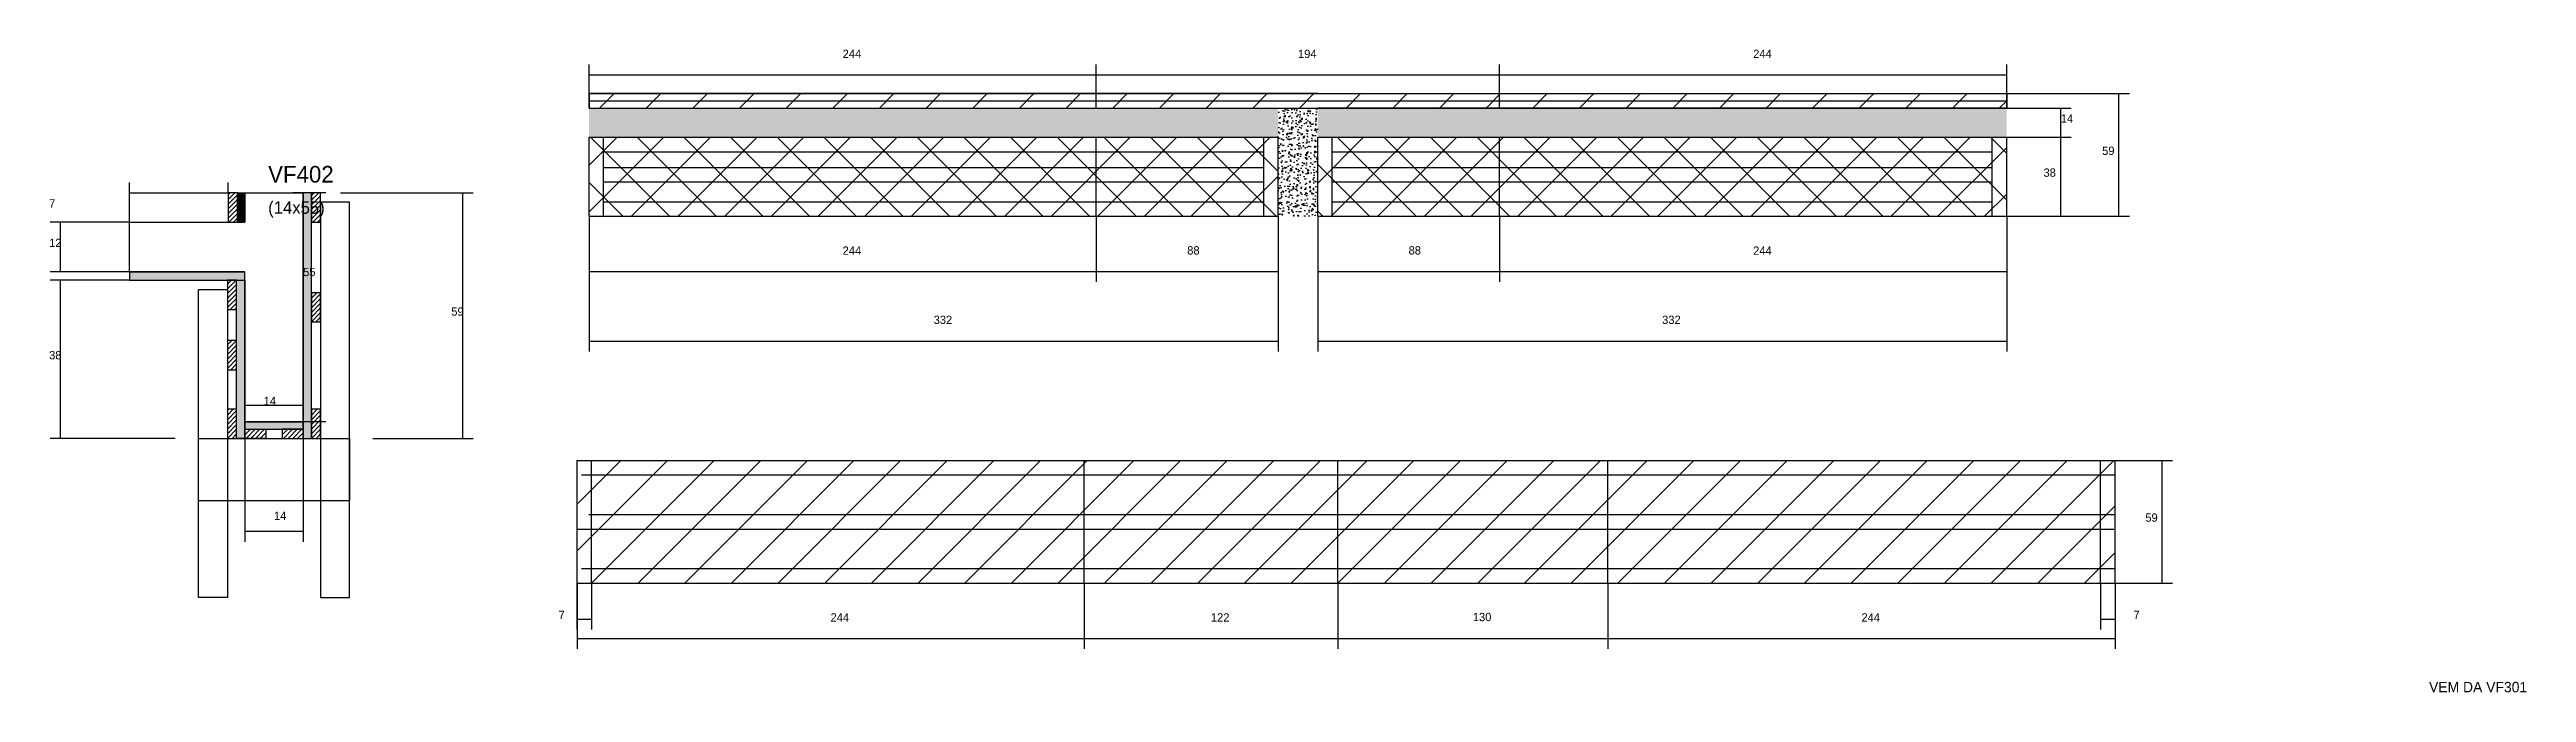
# Model space of a CAD drawing. Header units: metres. Extents: x 3435 to 9218, y 5617 to 6651.
# Drawn here: x 4818 to 6010, y 6261 to 6570 of the extents above; entities that cross this region are included whole.
import ezdxf

# ---------------------------------------------------------------- set-up
doc = ezdxf.new("R2010")
doc.units = ezdxf.units.M
for name, color, linetype in [('CONCRETO', 251, 'Continuous'), ('COTA', 4, 'Continuous'), ('Cota Seção (2x)', 4, 'Continuous'), ('Hachura', 253, 'Continuous'), ('Madeira', 126, 'Continuous'), ('Painéis', 200, 'Continuous'), ('REAPROVEITAMENTO', 251, 'Continuous'), ('SARR_2.2x7', 40, 'Continuous'), ('SARR_3.5x7', 81, 'Continuous'), ('Texto Seção', 7, 'Continuous')]:
    doc.layers.add(name, color=color, linetype=linetype)

msp = doc.modelspace()

# ---------------------------------------------------------------- texts
at = {"layer": 'COTA'}
for s, p in [('7', (4818.2, 6494.5)), ('12', (4818.2, 6475.5)), ('244', (5200, 6471.8)), ('88', (5365.8, 6471.9)), ('88', (5472.3, 6471.9)), ('244', (5638.1, 6471.8)), ('59', (5011.7, 6442.5)), ('332', (5243.8, 6438.5)), ('332', (5594.3, 6438.5)), ('38', (4818.2, 6421.5)), ('14', (4926.4, 6344.3)), ('59', (5826.8, 6343.4)), ('7', (5063.3, 6296.6)), ('244', (5194.2, 6295.4)), ('122', (5377.2, 6295.4)), ('130', (5503.2, 6295.6)), ('244', (5690.2, 6295.4)), ('7', (5821.1, 6296.6))]:
    msp.add_text(s, height=4, dxfattribs=at).set_placement(p)
at = {"layer": 'Cota Seção (2x)'}
for s, p in [('244', (5200, 6566.4)), ('194', (5419.1, 6566.4)), ('244', (5638.1, 6566.4)), ('14', (5786.1, 6535.3)), ('59', (5806, 6519.8)), ('38', (5777.8, 6509.3)), ('55', (4940.4, 6461.5)), ('14', (4921.4, 6399.5))]:
    msp.add_text(s, height=4, dxfattribs=at).set_placement(p)
at = {"layer": 'Texto Seção'}
for s, height, p in [('VF402', 8, (4923.6, 6506.5)), ('(14x55)', 6, (4923.6, 6491.5)), ('VEM DA VF301', 5, (5963.3, 6261.4))]:
    msp.add_text(s, height=height, dxfattribs=at).set_placement(p)

# ---------------------------------------------------------------- hatches: boundary and pattern name
at = {"layer": 'COTA'}
h = msp.add_hatch(dxfattribs=at)
h.set_pattern_fill('AR-CONC', scale=0.03)
h.paths.add_polyline_path([(5409.5, 6528.3), (5409.5, 6542.3), (5409.5, 6542.3), (5078, 6542.3), (5078, 6542.3), (5078, 6528.3), (5078, 6528.3), (5409.5, 6528.3)])
h = msp.add_hatch(dxfattribs=at)
h.set_pattern_fill('AR-CONC', scale=0.03)
h.paths.add_polyline_path([(5428.6, 6528.3), (5428.6, 6542.3), (5409.5, 6542.3), (5409.5, 6528.3), (5409.5, 6490.3), (5428.6, 6490.3)])
h = msp.add_hatch(dxfattribs=at)
h.set_pattern_fill('AR-CONC', scale=0.03)
h.paths.add_polyline_path([(5428.6, 6528.3), (5428.6, 6542.3), (5428.6, 6542.3), (5760.1, 6542.3), (5760.1, 6542.3), (5760.1, 6528.3), (5760.1, 6528.3), (5428.6, 6528.3)])
at = {"layer": 'Hachura'}
h = msp.add_hatch(dxfattribs=at)
h.set_pattern_fill('ANSI31', scale=0.5)
h.paths.add_polyline_path([(4904.4, 6487.5), (4908.8, 6487.5), (4908.8, 6487.5), (4908.8, 6501.5), (4908.8, 6501.5), (4904.4, 6501.5), (4904.4, 6501.5), (4904.4, 6487.5)])
h = msp.add_hatch(color=8, dxfattribs=at)
h.dxf.hatch_style = 1
h.paths.add_polyline_path([(4908.8, 6501.5), (4912.4, 6501.5), (4912.4, 6501.5), (4912.4, 6487.5), (4912.4, 6487.5), (4908.8, 6487.5), (4908.8, 6487.5), (4908.8, 6501.5)])
h = msp.add_hatch(color=8, dxfattribs=at)
h.dxf.hatch_style = 1
h.paths.add_polyline_path([(4944.4, 6501.5), (4940.4, 6501.5), (4940.4, 6501.5), (4940.4, 6383.5), (4940.4, 6383.5), (4944.4, 6383.5), (4944.4, 6383.5), (4944.4, 6501.5)])
h = msp.add_hatch(dxfattribs=at)
h.set_pattern_fill('ANSI31', scale=0.5)
h.paths.add_polyline_path([(4944.4, 6487.5), (4948.8, 6487.5), (4948.8, 6487.5), (4948.8, 6501.5), (4948.8, 6501.5), (4944.4, 6501.5), (4944.4, 6501.5), (4944.4, 6487.5)])
h = msp.add_hatch(color=8, dxfattribs=at)
h.dxf.hatch_style = 1
h.paths.add_polyline_path([(4912.4, 6459.5), (4912.4, 6463.5), (4912.4, 6463.5), (4856.8, 6463.5), (4856.8, 6463.5), (4856.8, 6459.5), (4856.8, 6459.5), (4912.4, 6459.5)])
h = msp.add_hatch(dxfattribs=at)
h.set_pattern_fill('ANSI31', scale=0.5)
h.paths.add_polyline_path([(4904, 6445.5), (4908.4, 6445.5), (4908.4, 6445.5), (4908.4, 6459.5), (4908.4, 6459.5), (4904, 6459.5), (4904, 6459.5), (4904, 6445.5)])
h = msp.add_hatch(color=8, dxfattribs=at)
h.dxf.hatch_style = 1
h.paths.add_polyline_path([(4912.4, 6463.5), (4908.4, 6463.5), (4908.4, 6463.5), (4908.4, 6383.5), (4908.4, 6383.5), (4912.4, 6383.5), (4912.4, 6383.5), (4912.4, 6463.5)])
h = msp.add_hatch(dxfattribs=at)
h.set_pattern_fill('ANSI31', scale=0.5)
h.paths.add_polyline_path([(4944.4, 6439.5), (4948.8, 6439.5), (4948.8, 6439.5), (4948.8, 6453.5), (4948.8, 6453.5), (4944.4, 6453.5), (4944.4, 6453.5), (4944.4, 6439.5)])
h = msp.add_hatch(dxfattribs=at)
h.set_pattern_fill('ANSI31', scale=0.5)
h.paths.add_polyline_path([(4904, 6416.5), (4908.4, 6416.5), (4908.4, 6416.5), (4908.4, 6430.5), (4908.4, 6430.5), (4904, 6430.5), (4904, 6430.5), (4904, 6416.5)])
h = msp.add_hatch(dxfattribs=at)
h.set_pattern_fill('ANSI31', scale=0.5)
h.paths.add_polyline_path([(4904, 6383.5), (4908.4, 6383.5), (4908.4, 6383.5), (4908.4, 6397.5), (4908.4, 6397.5), (4904, 6397.5), (4904, 6397.5), (4904, 6383.5)])
h = msp.add_hatch(color=8, dxfattribs=at)
h.dxf.hatch_style = 1
h.paths.add_polyline_path([(4940.4, 6387.9), (4940.4, 6391.5), (4940.4, 6391.5), (4912.4, 6391.5), (4912.4, 6391.5), (4912.4, 6387.9), (4912.4, 6387.9), (4940.4, 6387.9)])
h = msp.add_hatch(dxfattribs=at)
h.set_pattern_fill('ANSI31', scale=0.5)
h.paths.add_polyline_path([(4912.4, 6383.5), (4912.4, 6387.9), (4912.4, 6387.9), (4922.4, 6387.9), (4922.4, 6387.9), (4922.4, 6383.5), (4922.4, 6383.5), (4912.4, 6383.5)])
h = msp.add_hatch(dxfattribs=at)
h.set_pattern_fill('ANSI31', scale=0.5)
h.paths.add_polyline_path([(4940.4, 6383.5), (4940.4, 6387.9), (4940.4, 6387.9), (4930.4, 6387.9), (4930.4, 6387.9), (4930.4, 6383.5), (4930.4, 6383.5), (4940.4, 6383.5)])
h = msp.add_hatch(dxfattribs=at)
h.set_pattern_fill('ANSI31', scale=0.5)
h.paths.add_polyline_path([(4944.4, 6383.5), (4948.8, 6383.5), (4948.8, 6383.5), (4948.8, 6397.5), (4948.8, 6397.5), (4944.4, 6397.5), (4944.4, 6397.5), (4944.4, 6383.5)])
at = {"layer": 'REAPROVEITAMENTO'}
h = msp.add_hatch(dxfattribs=at)
h.set_pattern_fill('ANSI31', scale=5)
h.paths.add_polyline_path([(5078, 6549.3), (5078, 6542.3), (5078, 6542.3), (5516.1, 6542.3), (5516.1, 6542.3), (5516.1, 6549.3), (5516.1, 6549.3), (5078, 6549.3)])
h = msp.add_hatch(dxfattribs=at)
h.set_pattern_fill('ANSI31', scale=5)
h.paths.add_polyline_path([(5760.1, 6549.3), (5760.1, 6542.3), (5760.1, 6542.3), (5516.1, 6542.3), (5516.1, 6542.3), (5516.1, 6549.3), (5516.1, 6549.3), (5760.1, 6549.3)])
h = msp.add_hatch(dxfattribs=at)
h.set_pattern_fill('ANSI37', scale=5)
h.paths.add_polyline_path([(5409.5, 6490.3), (5409.5, 6528.3), (5409.5, 6528.3), (5078, 6528.3), (5078, 6528.3), (5078, 6490.3), (5078, 6490.3), (5409.5, 6490.3)])
h = msp.add_hatch(dxfattribs=at)
h.set_pattern_fill('ANSI37', scale=5)
h.paths.add_polyline_path([(5428.6, 6490.3), (5428.6, 6528.3), (5428.6, 6528.3), (5760.1, 6528.3), (5760.1, 6528.3), (5760.1, 6490.3), (5760.1, 6490.3), (5428.6, 6490.3)])
h = msp.add_hatch(dxfattribs=at)
h.set_pattern_fill('ANSI31', scale=5)
h.paths.add_polyline_path([(5812.2, 6313.9), (5812.2, 6372.9), (5812.2, 6372.9), (5072.2, 6372.9), (5072.2, 6372.9), (5072.2, 6313.9), (5072.2, 6313.9), (5812.2, 6313.9)])

# ---------------------------------------------------------------- linework, layer by layer
at = {"layer": 'CONCRETO'}
msp.add_lwpolyline([(4856.8, 6463.5), (4856.8, 6487.5), (4912.4, 6487.5), (4912.4, 6501.5), (4940.4, 6501.5), (4940.4, 6391.5), (4912.4, 6391.5), (4912.4, 6463.5)], close=True, dxfattribs=at)
at = {"layer": 'COTA'}
for p, q in [((4856.8, 6487.5), (4856.8, 6506.5)), ((4856.8, 6501.5), (4904.4, 6501.5)), ((4904.4, 6501.5), (4904.4, 6506.5)), ((4958.4, 6501.5), (5022.2, 6501.5)), ((5017.2, 6383.5), (5017.2, 6501.5)), ((4856.8, 6487.5), (4818.7, 6487.5)), ((4823.7, 6463.5), (4823.7, 6487.5)), ((5078, 6490.3), (5078, 6458.8)), ((5078, 6490.3), (5078, 6425.2)), ((5322, 6490.3), (5322, 6458.8)), ((5322, 6490.3), (5322, 6458.8)), ((5409.5, 6490.3), (5409.5, 6458.8)), ((5409.5, 6490.3), (5409.5, 6425.2)), ((5428.6, 6490.3), (5428.6, 6458.8)), ((5428.6, 6490.3), (5428.6, 6425.2)), ((5516.1, 6490.3), (5516.1, 6458.8)), ((5516.1, 6490.3), (5516.1, 6458.8)), ((5760.1, 6490.3), (5760.1, 6458.8)), ((5760.1, 6490.3), (5760.1, 6425.2)), ((4856.8, 6463.5), (4818.7, 6463.5)), ((4856.8, 6459.5), (4818.7, 6459.5)), ((4823.7, 6383.5), (4823.7, 6459.5)), ((5078, 6463.8), (5322, 6463.8)), ((5322, 6463.8), (5409.5, 6463.8)), ((5428.6, 6463.8), (5516.1, 6463.8)), ((5516.1, 6463.8), (5760.1, 6463.8)), ((5078, 6430.2), (5409.5, 6430.2)), ((5428.6, 6430.2), (5760.1, 6430.2)), ((4878.8, 6383.5), (4818.7, 6383.5)), ((4912.4, 6383.5), (4912.4, 6333.8)), ((4940.4, 6383.5), (4940.4, 6333.8)), ((4974, 6383.5), (5022.2, 6383.5)), ((5812.2, 6372.9), (5839.9, 6372.9)), ((5834.9, 6313.9), (5834.9, 6372.9)), ((4912.4, 6338.8), (4940.4, 6338.8)), ((5072.1, 6313.9), (5072.1, 6291.6)), ((5072.2, 6313.9), (5072.2, 6282.3)), ((5079.1, 6313.9), (5079.1, 6291.6)), ((5316.2, 6313.9), (5316.2, 6282.3)), ((5316.2, 6313.9), (5316.2, 6282.3)), ((5438.2, 6313.9), (5438.2, 6282.3)), ((5438.2, 6313.9), (5438.2, 6282.3)), ((5568.2, 6313.9), (5568.2, 6282.3)), ((5568.2, 6313.9), (5568.2, 6282.3)), ((5805.2, 6313.9), (5805.2, 6291.6)), ((5812.2, 6313.9), (5839.9, 6313.9)), ((5812.2, 6313.9), (5812.2, 6282.3)), ((5812.2, 6313.9), (5812.2, 6291.6)), ((5072.1, 6296.6), (5079.1, 6296.6)), ((5805.2, 6296.6), (5812.2, 6296.6)), ((5072.2, 6287.3), (5316.2, 6287.3)), ((5316.2, 6287.3), (5438.2, 6287.3)), ((5438.2, 6287.3), (5568.2, 6287.3)), ((5568.2, 6287.3), (5812.2, 6287.3))]:
    msp.add_line(p, q, dxfattribs=at)
at = {"layer": 'Cota Seção (2x)'}
for p, q in [((5078, 6549.3), (5078, 6563.3)), ((5078, 6558.3), (5322, 6558.3)), ((5322, 6549.3), (5322, 6563.3)), ((5322, 6549.3), (5322, 6563.3)), ((5322, 6558.3), (5516.1, 6558.3)), ((5516.1, 6549.3), (5516.1, 6563.3)), ((5516.1, 6549.3), (5516.1, 6563.3)), ((5516.1, 6558.3), (5760.1, 6558.3)), ((5760.1, 6549.3), (5760.1, 6563.3)), ((5760.1, 6549.3), (5819.1, 6549.3)), ((5814.1, 6490.3), (5814.1, 6549.3)), ((5760.1, 6542.3), (5791.1, 6542.3)), ((5786.1, 6528.3), (5786.1, 6542.3)), ((5760.1, 6528.3), (5791.1, 6528.3)), ((5760.1, 6528.3), (5791.1, 6528.3)), ((5786.1, 6490.3), (5786.1, 6528.3)), ((4951.4, 6501.5), (4935.4, 6501.5)), ((4940.4, 6391.5), (4940.4, 6501.5)), ((5760.1, 6490.3), (5791.1, 6490.3)), ((5760.1, 6490.3), (5819.1, 6490.3)), ((4912.4, 6383.5), (4912.4, 6404.5)), ((4940.4, 6383.5), (4940.4, 6404.5)), ((4912.4, 6399.5), (4940.4, 6399.5)), ((4951.4, 6391.5), (4935.4, 6391.5))]:
    msp.add_line(p, q, dxfattribs=at)
at = {"layer": 'Madeira'}
for points in [[(4904.4, 6487.5), (4908.8, 6487.5), (4908.8, 6501.5), (4904.4, 6501.5)], [(4944.4, 6487.5), (4948.8, 6487.5), (4948.8, 6501.5), (4944.4, 6501.5)], [(4904, 6445.5), (4908.4, 6445.5), (4908.4, 6459.5), (4904, 6459.5)], [(4944.4, 6439.5), (4948.8, 6439.5), (4948.8, 6453.5), (4944.4, 6453.5)], [(4904, 6416.5), (4908.4, 6416.5), (4908.4, 6430.5), (4904, 6430.5)], [(4904, 6383.5), (4908.4, 6383.5), (4908.4, 6397.5), (4904, 6397.5)], [(4912.4, 6383.5), (4912.4, 6387.9), (4922.4, 6387.9), (4922.4, 6383.5)], [(4940.4, 6383.5), (4940.4, 6387.9), (4930.4, 6387.9), (4930.4, 6383.5)], [(4944.4, 6383.5), (4948.8, 6383.5), (4948.8, 6397.5), (4944.4, 6397.5)]]:
    msp.add_lwpolyline(points, close=True, dxfattribs=at)
at = {"layer": 'Painéis'}
for p, q in [((5078, 6549.3), (5428.6, 6549.3)), ((5078, 6542.3), (5078, 6549.3)), ((5322, 6542.3), (5322, 6549.3)), ((5428.6, 6549.3), (5760.1, 6549.3)), ((5516.1, 6542.3), (5516.1, 6549.3)), ((5760.1, 6542.3), (5760.1, 6549.3)), ((5078, 6542.3), (5428.6, 6542.3)), ((5428.6, 6542.3), (5760.1, 6542.3)), ((5078, 6528.3), (5409.5, 6528.3)), ((5078, 6490.3), (5078, 6528.3)), ((5322, 6490.3), (5322, 6528.3)), ((5409.5, 6490.3), (5409.5, 6528.3)), ((5428.6, 6528.3), (5760.1, 6528.3)), ((5428.6, 6490.3), (5428.6, 6528.3)), ((5516.1, 6490.3), (5516.1, 6528.3)), ((5760.1, 6490.3), (5760.1, 6528.3)), ((5078, 6490.3), (5409.5, 6490.3)), ((5428.6, 6490.3), (5760.1, 6490.3)), ((4856.8, 6463.5), (4912.4, 6463.5)), ((4912.4, 6391.5), (4940.4, 6391.5)), ((5072.2, 6372.9), (5812.2, 6372.9)), ((5072.2, 6313.9), (5072.2, 6372.9)), ((5316.2, 6313.9), (5316.2, 6372.9)), ((5438.2, 6313.9), (5438.2, 6372.9)), ((5568.2, 6313.9), (5568.2, 6372.9)), ((5812.2, 6313.9), (5812.2, 6372.9)), ((5072.2, 6313.9), (5812.2, 6313.9))]:
    msp.add_line(p, q, dxfattribs=at)
for points in [[(5428.6, 6549.3), (5078, 6549.3), (5078, 6542.3), (5428.6, 6542.3)], [(5428.6, 6549.3), (5760.1, 6549.3), (5760.1, 6542.3), (5428.6, 6542.3)]]:
    msp.add_lwpolyline(points, dxfattribs=at)
for points in [[(4908.8, 6501.5), (4912.4, 6501.5), (4912.4, 6487.5), (4908.8, 6487.5)], [(4944.4, 6501.5), (4940.4, 6501.5), (4940.4, 6383.5), (4944.4, 6383.5)], [(4912.4, 6459.5), (4912.4, 6463.5), (4856.8, 6463.5), (4856.8, 6459.5)], [(4908.4, 6459.5), (4912.4, 6459.5), (4912.4, 6383.5), (4908.4, 6383.5)], [(4940.4, 6387.9), (4940.4, 6391.5), (4912.4, 6391.5), (4912.4, 6387.9)]]:
    msp.add_lwpolyline(points, close=True, dxfattribs=at)
at = {"layer": 'SARR_2.2x7'}
for p, q in [((5078, 6545.8), (5322, 6545.8)), ((5322, 6545.8), (5516.1, 6545.8)), ((5516.1, 6545.8), (5760.1, 6545.8)), ((5085, 6490.3), (5085, 6528.3)), ((5085, 6521.3), (5322, 6521.3)), ((5322, 6521.3), (5402.6, 6521.3)), ((5402.6, 6490.3), (5402.6, 6528.3)), ((5435.5, 6490.3), (5435.5, 6528.3)), ((5435.5, 6521.3), (5516.1, 6521.3)), ((5516.1, 6521.3), (5753.1, 6521.3)), ((5753.1, 6490.3), (5753.1, 6528.3)), ((5085, 6513.8), (5322, 6513.8)), ((5322, 6513.8), (5402.6, 6513.8)), ((5435.5, 6513.8), (5516.1, 6513.8)), ((5516.1, 6513.8), (5753.1, 6513.8)), ((5085, 6506.8), (5322, 6506.8)), ((5085, 6497.3), (5322, 6497.3)), ((5322, 6506.8), (5402.6, 6506.8)), ((5322, 6497.3), (5402.6, 6497.3)), ((5435.5, 6506.8), (5516.1, 6506.8)), ((5435.5, 6497.3), (5516.1, 6497.3)), ((5516.1, 6506.8), (5753.1, 6506.8)), ((5516.1, 6497.3), (5753.1, 6497.3)), ((5074.4, 6365.9), (5316.2, 6365.9)), ((5079.1, 6313.9), (5079.1, 6372.9)), ((5316.2, 6365.9), (5438.2, 6365.9)), ((5438.2, 6365.9), (5568.2, 6365.9)), ((5568.2, 6365.9), (5812.2, 6365.9)), ((5805.2, 6313.9), (5805.2, 6372.9)), ((5077.9, 6346.9), (5316.2, 6346.9)), ((5316.2, 6346.9), (5438.2, 6346.9)), ((5438.2, 6346.9), (5568.2, 6346.9)), ((5568.2, 6346.9), (5812.2, 6346.9)), ((5072.2, 6339.9), (5316.2, 6339.9)), ((5316.2, 6339.9), (5438.2, 6339.9)), ((5438.2, 6339.9), (5568.2, 6339.9)), ((5568.2, 6339.9), (5811.7, 6339.9)), ((5074.3, 6320.9), (5316.2, 6320.9)), ((5316.2, 6320.9), (5438.2, 6320.9)), ((5438.2, 6320.9), (5568.2, 6320.9)), ((5568.2, 6320.9), (5812.2, 6320.9))]:
    msp.add_line(p, q, dxfattribs=at)
at = {"layer": 'SARR_3.5x7'}
for points in [[(4962.8, 6497.1), (4948.8, 6497.1), (4948.8, 6307), (4962.8, 6307)], [(4890, 6455.1), (4904, 6455.1), (4904, 6307), (4890, 6307)], [(4890, 6383.5), (4962.8, 6383.5), (4962.8, 6353.5), (4890, 6353.5)]]:
    msp.add_lwpolyline(points, close=True, dxfattribs=at)

msp.set_redraw_order([(e.dxf.handle, doc.entitydb.next_handle()) for e in msp.query("TEXT MTEXT ATTDEF DIMENSION ARC_DIMENSION")])  # texts and dimensions are drawn at this point

doc.saveas('drawing.dxf')
